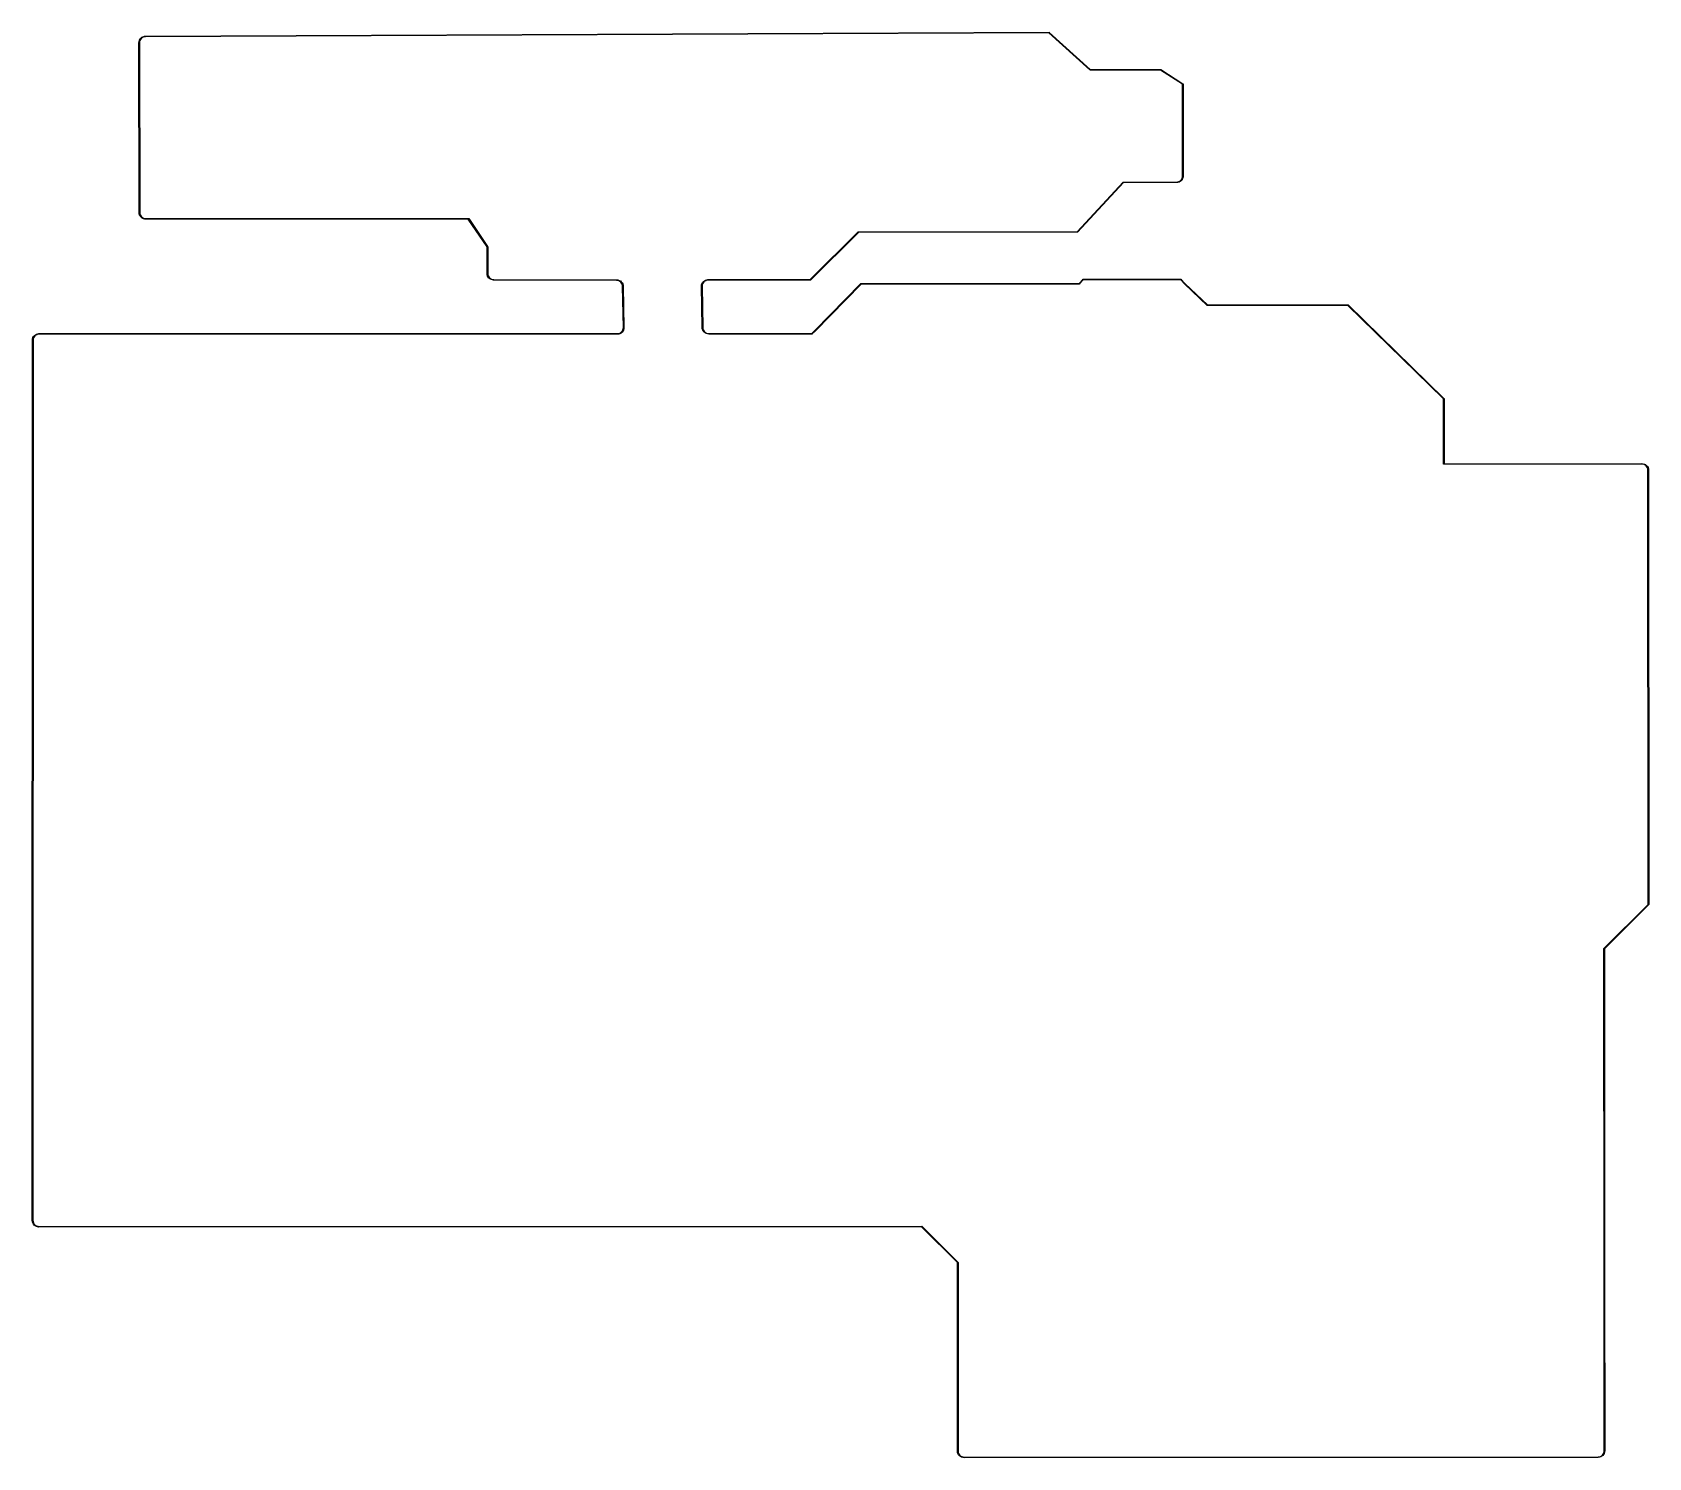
# Model space of a CAD drawing. Extents: x 1.01 to 6.25, y -5.55 to -0.92.
import ezdxf

# ---------------------------------------------------------------- set-up
doc = ezdxf.new("R2010")
doc.units = 0
doc.header["$MEASUREMENT"] = 0
doc.layers.add('BLACK', color=7, linetype='CONTINUOUS')

msp = doc.modelspace()

# ---------------------------------------------------------------- linework, layer by layer
at = {"layer": 'BLACK', "linetype": 'CONTINUOUS'}
for p, q in [((1.36171, -0.945135), (1.36424, -0.942039)), ((1.3657, -0.943358), (1.3633, -0.946305)), ((1.36424, -0.942039), (1.36425, -0.942028)), ((1.36425, -0.942028), (1.36431, -0.941966)), ((1.36431, -0.941966), (1.36437, -0.941903)), ((1.36437, -0.941903), (1.36745, -0.939356)), ((1.36863, -0.940934), (1.3657, -0.943358)), ((1.36745, -0.939356), (1.36746, -0.939347)), ((1.36745, -0.939356), (1.36745, -0.939356)), ((1.36745, -0.939356), (1.36745, -0.939356)), ((1.36746, -0.939347), (1.36754, -0.939298)), ((1.36754, -0.939298), (1.36761, -0.939248)), ((1.36761, -0.939248), (1.37113, -0.937348)), ((1.37198, -0.939126), (1.36863, -0.940934)), ((1.37113, -0.937348), (1.37114, -0.937342)), ((1.37113, -0.937348), (1.37113, -0.937348)), ((1.37113, -0.937348), (1.37113, -0.937348)), ((1.37114, -0.937342), (1.37122, -0.937308)), ((1.37122, -0.937308), (1.3713, -0.937274)), ((1.3713, -0.937274), (1.37512, -0.936092)), ((1.37561, -0.938001), (1.37198, -0.939126)), ((1.37512, -0.936092), (1.37513, -0.936088)), ((1.37512, -0.936092), (1.37512, -0.936092)), ((1.37513, -0.936088), (1.37522, -0.936071)), ((1.37522, -0.936071), (1.37531, -0.936053)), ((1.37531, -0.936053), (1.37928, -0.935636)), ((1.37944, -0.937599), (1.37561, -0.938001)), ((1.37928, -0.935636), (1.3793, -0.935634)), ((1.3793, -0.935634), (1.37934, -0.935635)), ((1.37934, -0.935635), (1.37938, -0.93563)), ((1.37938, -0.93563), (1.37952, -0.93563)), ((1.37948, -0.937599), (1.37944, -0.937599)), ((1.37952, -0.937598), (1.37948, -0.937599)), ((1.37948, -0.937599), (1.37948, -0.937599)), ((1.37952, -0.93563), (1.37953, -0.93563)), ((1.37953, -0.937598), (1.37952, -0.937598)), ((1.37953, -0.93563), (4.30977, -0.923032)), ((4.30947, -0.925002), (1.37953, -0.937598)), ((1.37953, -0.937598), (1.37953, -0.937598)), ((4.44259, -1.04517), (4.30947, -0.925002)), ((4.30977, -0.923032), (4.30979, -0.923028)), ((4.30979, -0.923028), (4.30986, -0.923031)), ((4.30986, -0.923031), (4.30989, -0.923031)), ((4.30989, -0.923031), (4.30991, -0.923034)), ((4.30991, -0.923034), (4.30999, -0.923037)), ((4.30999, -0.923037), (4.31001, -0.923043)), ((4.31001, -0.923043), (4.31003, -0.923045)), ((4.31003, -0.923045), (4.3101, -0.923066)), ((4.3101, -0.923066), (4.31017, -0.923084)), ((4.31017, -0.923084), (4.31019, -0.923094)), ((4.31019, -0.923094), (4.31022, -0.9231)), ((4.31022, -0.9231), (4.31028, -0.923135)), ((4.31028, -0.923135), (4.31035, -0.923166)), ((4.31035, -0.923166), (4.31037, -0.92318)), ((4.31037, -0.92318), (4.31039, -0.923191)), ((4.31039, -0.923191), (4.31045, -0.923238)), ((4.31045, -0.923238), (4.31047, -0.923253)), ((4.31047, -0.923253), (4.31048, -0.923268)), ((4.31048, -0.923268), (4.31054, -0.923313)), ((4.31054, -0.923313), (4.31056, -0.923333)), ((4.31056, -0.923333), (4.44369, -1.0435)), ((1.35807, -0.95704), (1.35808, -0.956991)), ((1.35886, -1.50792), (1.35807, -0.95704)), ((1.35808, -0.956991), (1.35847, -0.953014)), ((1.35808, -0.956991), (1.35808, -0.956991)), ((1.35847, -0.953), (1.35849, -0.952913)), ((1.35847, -0.953014), (1.35847, -0.953)), ((1.35849, -0.952913), (1.3585, -0.952826)), ((1.3585, -0.952826), (1.35966, -0.949001)), ((1.35966, -0.948988), (1.3597, -0.948905)), ((1.35966, -0.949001), (1.35966, -0.948988)), ((1.3597, -0.948905), (1.35973, -0.948823)), ((1.35973, -0.948823), (1.36161, -0.945295)), ((1.36042, -0.953302), (1.36004, -0.957134)), ((1.36004, -0.957134), (1.36083, -1.50787)), ((1.36151, -0.949662), (1.36042, -0.953302)), ((1.3633, -0.946305), (1.36151, -0.949662)), ((1.36161, -0.945283), (1.36166, -0.94521)), ((1.36161, -0.945295), (1.36161, -0.945283)), ((1.36166, -0.94521), (1.36171, -0.945135)), ((4.44261, -1.04519), (4.44259, -1.04517)), ((4.44266, -1.04523), (4.44261, -1.04519)), ((4.44268, -1.04525), (4.44266, -1.04523)), ((4.4427, -1.04526), (4.44268, -1.04525)), ((4.44276, -1.04531), (4.4427, -1.04526)), ((4.44278, -1.04532), (4.44276, -1.04531)), ((4.4428, -1.04534), (4.44278, -1.04532)), ((4.44287, -1.04537), (4.4428, -1.04534)), ((4.44293, -1.0454), (4.44287, -1.04537)), ((4.44295, -1.04541), (4.44293, -1.0454)), ((4.44298, -1.04542), (4.44295, -1.04541)), ((4.44305, -1.04544), (4.44298, -1.04542)), ((4.44311, -1.04546), (4.44305, -1.04544)), ((4.44314, -1.04546), (4.44311, -1.04546)), ((4.44316, -1.04547), (4.44314, -1.04546)), ((4.44324, -1.04547), (4.44316, -1.04547)), ((4.44326, -1.04547), (4.44324, -1.04547)), ((4.44328, -1.04547), (4.44326, -1.04547)), ((4.44336, -1.04548), (4.44328, -1.04547)), ((4.44338, -1.04547), (4.44336, -1.04548)), ((4.67137, -1.04547), (4.44338, -1.04547)), ((4.44369, -1.0435), (4.6716, -1.0435)), ((4.74272, -1.09109), (4.67137, -1.04547)), ((4.6716, -1.0435), (4.67163, -1.0435)), ((4.67163, -1.0435), (4.67169, -1.0435)), ((4.67169, -1.0435), (4.6717, -1.0435)), ((4.6717, -1.0435), (4.67174, -1.04351)), ((4.67174, -1.04351), (4.67183, -1.04351)), ((4.67183, -1.04351), (4.67184, -1.04352)), ((4.67184, -1.04352), (4.67185, -1.04352)), ((4.67185, -1.04352), (4.67193, -1.04354)), ((4.67193, -1.04354), (4.67201, -1.04357)), ((4.67201, -1.04357), (4.67202, -1.04357)), ((4.67202, -1.04357), (4.67203, -1.04357)), ((4.67203, -1.04357), (4.67211, -1.04362)), ((4.67211, -1.04362), (4.67214, -1.04363)), ((4.67214, -1.04363), (4.67215, -1.04364)), ((4.67215, -1.04364), (4.6722, -1.04367)), ((4.6722, -1.04367), (4.67223, -1.04369)), ((4.67223, -1.04369), (4.7442, -1.0897)), ((4.74272, -1.38932), (4.74272, -1.09109)), ((4.7442, -1.0897), (4.74425, -1.08973)), ((4.74425, -1.08973), (4.74432, -1.08978)), ((4.74432, -1.08978), (4.74439, -1.08984)), ((4.74439, -1.08984), (4.74439, -1.08985)), ((4.74439, -1.08985), (4.7444, -1.08985)), ((4.7444, -1.08985), (4.74446, -1.08992)), ((4.74446, -1.08992), (4.74451, -1.08999)), ((4.74451, -1.08999), (4.74452, -1.08999)), ((4.74452, -1.08999), (4.74452, -1.09)), ((4.74452, -1.09), (4.74456, -1.09008)), ((4.74456, -1.09008), (4.74461, -1.09015)), ((4.74461, -1.09015), (4.74461, -1.09016)), ((4.74461, -1.09016), (4.74461, -1.09017)), ((4.74461, -1.09017), (4.74464, -1.09025)), ((4.74464, -1.09025), (4.74467, -1.09034)), ((4.74467, -1.09034), (4.74467, -1.09035)), ((4.74467, -1.09035), (4.74467, -1.09036)), ((4.74467, -1.09036), (4.74468, -1.09044)), ((4.74468, -1.09044), (4.74469, -1.09053)), ((4.74469, -1.09053), (4.74469, -1.09059)), ((4.74469, -1.09059), (4.74469, -1.38942)), ((4.40114, -1.56988), (4.55005, -1.4092)), ((4.55122, -1.41083), (4.40232, -1.57151)), ((4.55005, -1.4092), (4.55009, -1.40914)), ((4.55009, -1.40914), (4.55015, -1.40909)), ((4.55015, -1.40909), (4.55021, -1.40904)), ((4.55021, -1.40904), (4.55022, -1.40903)), ((4.55022, -1.40903), (4.55024, -1.40902)), ((4.55024, -1.40902), (4.55031, -1.40898)), ((4.55031, -1.40898), (4.55037, -1.40894)), ((4.55037, -1.40894), (4.55039, -1.40894)), ((4.55039, -1.40894), (4.55041, -1.40893)), ((4.55041, -1.40893), (4.55048, -1.40891)), ((4.55048, -1.40891), (4.55056, -1.40888)), ((4.55056, -1.40888), (4.55058, -1.40888)), ((4.55058, -1.40888), (4.55059, -1.40887)), ((4.55059, -1.40887), (4.55067, -1.40886)), ((4.55067, -1.40886), (4.55075, -1.40885)), ((4.55075, -1.40885), (4.55082, -1.40886)), ((4.55082, -1.40886), (4.72322, -1.40886)), ((4.72328, -1.41083), (4.55122, -1.41083)), ((4.72322, -1.40886), (4.72332, -1.40886)), ((4.72337, -1.41083), (4.72328, -1.41083)), ((4.72328, -1.41083), (4.72328, -1.41083)), ((4.72332, -1.40886), (4.72715, -1.40846)), ((4.72342, -1.41082), (4.72337, -1.41083)), ((4.72346, -1.41082), (4.72342, -1.41082)), ((4.72347, -1.41082), (4.72346, -1.41082)), ((4.72745, -1.4104), (4.72347, -1.41082)), ((4.72715, -1.40846), (4.73078, -1.40733)), ((4.72753, -1.41039), (4.72745, -1.4104)), ((4.72762, -1.41037), (4.72753, -1.41039)), ((4.72764, -1.41036), (4.72762, -1.41037)), ((4.73145, -1.40918), (4.72764, -1.41036)), ((4.73078, -1.40733), (4.73412, -1.40552)), ((4.73154, -1.40915), (4.73145, -1.40918)), ((4.73162, -1.40912), (4.73154, -1.40915)), ((4.73163, -1.40911), (4.73162, -1.40912)), ((4.73514, -1.40721), (4.73163, -1.40911)), ((4.73412, -1.40552), (4.73705, -1.4031)), ((4.73522, -1.40716), (4.73514, -1.40721)), ((4.73529, -1.40711), (4.73522, -1.40716)), ((4.7353, -1.4071), (4.73529, -1.40711)), ((4.73838, -1.40455), (4.7353, -1.4071)), ((4.73705, -1.4031), (4.73946, -1.40015)), ((4.73845, -1.40449), (4.73838, -1.40455)), ((4.73851, -1.40443), (4.73845, -1.40449)), ((4.73852, -1.40442), (4.73851, -1.40443)), ((4.74104, -1.40132), (4.73852, -1.40442)), ((4.73946, -1.40015), (4.74124, -1.39679)), ((4.74109, -1.40125), (4.74104, -1.40132)), ((4.74114, -1.40117), (4.74109, -1.40125)), ((4.74115, -1.40116), (4.74114, -1.40117)), ((4.74303, -1.39763), (4.74115, -1.40116)), ((4.74124, -1.39679), (4.74234, -1.39315)), ((4.74234, -1.39315), (4.74272, -1.38932)), ((4.74306, -1.39755), (4.74303, -1.39763)), ((4.74309, -1.39747), (4.74306, -1.39755)), ((4.7431, -1.39746), (4.74309, -1.39747)), ((4.74425, -1.39363), (4.7431, -1.39746)), ((4.74427, -1.39354), (4.74425, -1.39363)), ((4.74429, -1.39346), (4.74427, -1.39354)), ((4.74468, -1.38947), (4.74429, -1.39344)), ((4.74429, -1.39344), (4.74429, -1.39346)), ((4.74469, -1.38942), (4.74468, -1.38947)), ((4.74468, -1.38947), (4.74468, -1.38947)), ((1.35886, -1.50802), (1.35886, -1.50792)), ((1.35886, -1.50792), (1.35886, -1.50792)), ((1.35886, -1.50806), (1.35886, -1.50802)), ((1.35886, -1.50811), (1.35886, -1.50806)), ((1.35886, -1.50812), (1.35886, -1.50811)), ((1.35928, -1.51209), (1.35886, -1.50812)), ((1.3593, -1.51218), (1.35928, -1.51209)), ((1.35932, -1.51227), (1.3593, -1.51218)), ((1.35932, -1.51228), (1.35932, -1.51227)), ((1.3605, -1.5161), (1.35932, -1.51228)), ((1.36054, -1.51618), (1.3605, -1.5161)), ((1.36057, -1.51626), (1.36054, -1.51618)), ((1.36058, -1.51628), (1.36057, -1.51626)), ((1.36248, -1.51979), (1.36058, -1.51628)), ((1.36083, -1.50787), (1.36083, -1.50787)), ((1.36083, -1.50787), (1.36083, -1.50796)), ((1.36083, -1.50796), (1.36123, -1.51179)), ((1.36123, -1.51179), (1.36235, -1.51542)), ((1.36235, -1.51542), (1.36416, -1.51877)), ((1.36253, -1.51986), (1.36248, -1.51979)), ((1.36258, -1.51994), (1.36253, -1.51986)), ((1.36258, -1.51995), (1.36258, -1.51994)), ((1.36513, -1.52303), (1.36258, -1.51995)), ((1.36416, -1.51877), (1.36659, -1.5217)), ((1.36519, -1.52309), (1.36513, -1.52303)), ((1.36526, -1.52315), (1.36519, -1.52309)), ((1.36527, -1.52316), (1.36526, -1.52315)), ((1.36836, -1.52569), (1.36527, -1.52316)), ((1.36659, -1.5217), (1.36953, -1.5241)), ((1.36844, -1.52574), (1.36836, -1.52569)), ((1.36851, -1.52579), (1.36844, -1.52574)), ((1.36852, -1.5258), (1.36851, -1.52579)), ((1.37205, -1.52767), (1.36852, -1.5258)), ((1.36953, -1.5241), (1.37289, -1.52589)), ((1.37213, -1.5277), (1.37205, -1.52767)), ((1.37222, -1.52774), (1.37213, -1.5277)), ((1.37223, -1.52774), (1.37222, -1.52774)), ((1.37605, -1.5289), (1.37223, -1.52774)), ((1.37289, -1.52589), (1.37653, -1.52699)), ((1.37614, -1.52892), (1.37605, -1.5289)), ((1.37623, -1.52893), (1.37614, -1.52892)), ((1.37624, -1.52894), (1.37623, -1.52893)), ((1.38022, -1.52933), (1.37624, -1.52894)), ((1.37653, -1.52699), (1.38036, -1.52736)), ((1.38027, -1.52933), (1.38022, -1.52933)), ((1.38022, -1.52933), (1.38022, -1.52933)), ((2.42625, -1.52894), (1.38027, -1.52933)), ((1.38036, -1.52736), (2.42672, -1.52697)), ((2.4872, -1.6192), (2.42625, -1.52894)), ((2.42672, -1.52697), (2.42677, -1.52696)), ((2.42677, -1.52696), (2.42682, -1.52697)), ((2.42682, -1.52697), (2.42682, -1.52697)), ((2.42682, -1.52697), (2.42686, -1.52697)), ((2.42686, -1.52697), (2.42696, -1.52698)), ((2.42696, -1.52698), (2.42696, -1.52698)), ((2.42696, -1.52698), (2.42696, -1.52698)), ((2.42696, -1.52698), (2.42705, -1.52701)), ((2.42705, -1.52701), (2.42715, -1.52704)), ((2.42715, -1.52704), (2.42715, -1.52704)), ((2.42715, -1.52704), (2.42715, -1.52704)), ((2.42715, -1.52704), (2.42723, -1.52708)), ((2.42723, -1.52708), (2.42732, -1.52713)), ((2.42732, -1.52713), (2.42732, -1.52713)), ((2.42732, -1.52713), (2.42732, -1.52713)), ((2.42732, -1.52713), (2.4274, -1.52719)), ((2.4274, -1.52719), (2.42747, -1.52725)), ((2.42747, -1.52725), (2.42747, -1.52725)), ((2.42747, -1.52725), (2.42747, -1.52725)), ((2.42747, -1.52725), (2.42753, -1.52733)), ((2.42753, -1.52733), (2.42756, -1.52736)), ((2.42756, -1.52736), (2.42756, -1.52736)), ((2.42756, -1.52736), (2.42759, -1.5274)), ((2.42759, -1.5274), (2.42762, -1.52744)), ((2.42762, -1.52744), (2.48898, -1.61831)), ((3.53503, -1.72539), (3.691, -1.5706)), ((3.69214, -1.57224), (3.53616, -1.72704)), ((3.691, -1.5706), (3.69103, -1.57056)), ((3.69103, -1.57056), (3.69107, -1.57053)), ((3.69107, -1.57053), (3.69111, -1.5705)), ((3.69107, -1.57053), (3.69107, -1.57053)), ((3.69111, -1.5705), (3.69118, -1.57044)), ((3.69118, -1.57044), (3.69118, -1.57044)), ((3.69118, -1.57044), (3.69119, -1.57044)), ((3.69119, -1.57044), (3.69127, -1.57039)), ((3.69127, -1.57039), (3.69135, -1.57035)), ((3.69135, -1.57035), (3.69136, -1.57035)), ((3.69136, -1.57034), (3.69146, -1.57032)), ((3.69136, -1.57035), (3.69136, -1.57034)), ((3.69146, -1.57032), (3.69154, -1.57029)), ((3.69154, -1.57029), (3.69164, -1.57028)), ((3.69154, -1.57029), (3.69154, -1.57029)), ((3.69154, -1.57029), (3.69154, -1.57029)), ((3.69164, -1.57028), (3.69168, -1.57028)), ((3.69168, -1.57028), (3.69169, -1.57028)), ((3.69169, -1.57028), (3.69174, -1.57027)), ((3.69174, -1.57027), (3.69178, -1.57028)), ((3.69178, -1.57028), (4.40114, -1.56988)), ((4.40155, -1.57185), (3.69214, -1.57224)), ((4.40161, -1.57185), (4.40155, -1.57185)), ((4.40169, -1.57184), (4.40161, -1.57185)), ((4.40177, -1.57184), (4.40169, -1.57184)), ((4.40179, -1.57183), (4.40177, -1.57184)), ((4.4018, -1.57183), (4.40179, -1.57183)), ((4.40188, -1.5718), (4.4018, -1.57183)), ((4.40195, -1.57178), (4.40188, -1.5718)), ((4.40197, -1.57177), (4.40195, -1.57178)), ((4.40199, -1.57176), (4.40197, -1.57177)), ((4.40206, -1.57173), (4.40199, -1.57176)), ((4.40212, -1.57169), (4.40206, -1.57173)), ((4.40214, -1.57168), (4.40212, -1.57169)), ((4.40216, -1.57167), (4.40214, -1.57168)), ((4.40221, -1.57162), (4.40216, -1.57167)), ((4.40227, -1.57157), (4.40221, -1.57162)), ((4.40232, -1.57151), (4.40227, -1.57157)), ((2.4872, -1.70556), (2.4872, -1.6192)), ((2.48898, -1.61831), (2.48901, -1.61835)), ((2.48901, -1.61835), (2.48906, -1.61844)), ((2.48906, -1.61844), (2.4891, -1.61851)), ((2.4891, -1.61851), (2.4891, -1.61852)), ((2.4891, -1.61852), (2.4891, -1.61852)), ((2.4891, -1.61852), (2.48913, -1.61861)), ((2.48913, -1.61861), (2.48916, -1.6187)), ((2.48916, -1.6187), (2.48916, -1.6187)), ((2.48916, -1.6187), (2.48916, -1.6187)), ((2.48916, -1.6187), (2.48917, -1.6188)), ((2.48917, -1.6188), (2.48918, -1.61889)), ((2.48918, -1.61889), (2.48917, -1.61894)), ((2.48917, -1.61894), (2.48917, -1.70551)), ((2.48721, -1.70566), (2.4872, -1.70556)), ((2.4872, -1.70556), (2.4872, -1.70556)), ((2.48721, -1.7057), (2.48721, -1.70566)), ((2.48721, -1.70574), (2.48721, -1.7057)), ((2.48721, -1.70576), (2.48721, -1.70574)), ((2.48763, -1.70973), (2.48721, -1.70576)), ((2.48765, -1.70982), (2.48763, -1.70973)), ((2.48766, -1.70991), (2.48765, -1.70982)), ((2.48767, -1.70992), (2.48766, -1.70991)), ((2.48885, -1.71374), (2.48767, -1.70992)), ((2.48888, -1.71382), (2.48885, -1.71374)), ((2.48892, -1.7139), (2.48888, -1.71382)), ((2.48892, -1.71391), (2.48892, -1.7139)), ((2.49082, -1.71743), (2.48892, -1.71391)), ((2.48917, -1.70551), (2.48917, -1.7056)), ((2.48917, -1.7056), (2.48958, -1.70943)), ((2.48958, -1.70943), (2.4907, -1.71306)), ((2.4907, -1.71306), (2.49251, -1.71641)), ((2.49087, -1.7175), (2.49082, -1.71743)), ((2.49092, -1.71758), (2.49087, -1.7175)), ((2.49093, -1.71759), (2.49092, -1.71758)), ((2.49348, -1.72067), (2.49093, -1.71759)), ((2.49251, -1.71641), (2.49493, -1.71934)), ((2.49354, -1.72073), (2.49348, -1.72067)), ((2.4936, -1.72079), (2.49354, -1.72073)), ((2.49361, -1.7208), (2.4936, -1.72079)), ((2.49671, -1.72333), (2.49361, -1.7208)), ((2.49493, -1.71934), (2.49788, -1.72174)), ((2.49678, -1.72338), (2.49671, -1.72333)), ((2.49686, -1.72343), (2.49678, -1.72338)), ((2.49687, -1.72343), (2.49686, -1.72343)), ((2.5004, -1.72531), (2.49687, -1.72343)), ((2.49788, -1.72174), (2.50124, -1.72353)), ((2.50048, -1.72534), (2.5004, -1.72531)), ((2.50056, -1.72538), (2.50048, -1.72534)), ((2.50058, -1.72538), (2.50056, -1.72538)), ((2.5044, -1.72654), (2.50058, -1.72538)), ((2.50124, -1.72353), (2.50488, -1.72462)), ((2.50449, -1.72655), (2.5044, -1.72654)), ((2.50458, -1.72657), (2.50449, -1.72655)), ((2.50459, -1.72657), (2.50458, -1.72657)), ((2.50857, -1.72696), (2.50459, -1.72657)), ((2.50488, -1.72462), (2.50871, -1.725)), ((2.50861, -1.72697), (2.50857, -1.72696)), ((2.50857, -1.72696), (2.50857, -1.72696)), ((2.90743, -1.72815), (2.50861, -1.72697)), ((2.50871, -1.725), (2.90753, -1.72618)), ((2.91126, -1.72853), (2.90743, -1.72815)), ((2.90753, -1.72618), (2.90758, -1.72619)), ((2.90758, -1.72619), (2.90758, -1.72619)), ((2.90758, -1.72619), (2.91155, -1.72658)), ((2.9149, -1.72962), (2.91126, -1.72853)), ((2.91155, -1.72658), (2.91155, -1.72658)), ((2.91155, -1.72658), (2.91157, -1.72658)), ((2.91157, -1.72658), (2.91165, -1.7266)), ((2.91165, -1.7266), (2.91174, -1.72661)), ((2.91174, -1.72661), (2.91557, -1.72777)), ((2.91826, -1.73141), (2.9149, -1.72962)), ((2.91557, -1.72777), (2.91558, -1.72777)), ((2.91558, -1.72777), (2.91566, -1.72781)), ((2.91566, -1.72781), (2.91574, -1.72784)), ((2.91574, -1.72784), (2.91927, -1.72972)), ((2.91927, -1.72972), (2.91928, -1.72972)), ((2.91928, -1.72972), (2.91936, -1.72977)), ((2.91936, -1.72977), (2.91943, -1.72982)), ((2.91943, -1.72982), (2.92253, -1.73235)), ((3.18878, -1.73167), (3.19186, -1.72912)), ((3.19186, -1.72912), (3.19187, -1.72911)), ((3.19186, -1.72912), (3.19186, -1.72912)), ((3.19186, -1.72912), (3.19186, -1.72912)), ((3.19187, -1.72911), (3.19195, -1.72906)), ((3.19195, -1.72906), (3.19202, -1.72901)), ((3.19202, -1.72901), (3.19554, -1.72711)), ((3.19639, -1.72889), (3.19304, -1.7307)), ((3.19554, -1.72711), (3.19554, -1.72711)), ((3.19554, -1.72711), (3.19554, -1.72711)), ((3.19554, -1.72711), (3.19555, -1.72711)), ((3.19555, -1.72711), (3.19563, -1.72707)), ((3.19563, -1.72707), (3.19571, -1.72704)), ((3.19571, -1.72704), (3.19953, -1.72586)), ((3.20002, -1.72776), (3.19639, -1.72889)), ((3.19953, -1.72586), (3.19954, -1.72585)), ((3.19953, -1.72586), (3.19953, -1.72586)), ((3.19954, -1.72585), (3.19963, -1.72583)), ((3.19963, -1.72583), (3.19972, -1.72582)), ((3.19972, -1.72582), (3.20369, -1.7254)), ((3.20385, -1.72736), (3.20002, -1.72776)), ((3.20369, -1.7254), (3.2037, -1.7254)), ((3.2037, -1.7254), (3.20375, -1.7254)), ((3.20375, -1.7254), (3.20379, -1.72539)), ((3.20379, -1.72539), (3.20389, -1.72539)), ((3.20394, -1.72736), (3.20385, -1.72736)), ((3.20389, -1.72539), (3.20389, -1.72539)), ((3.20389, -1.72539), (3.53503, -1.72539)), ((3.53538, -1.72736), (3.20394, -1.72736)), ((3.53543, -1.72737), (3.53538, -1.72736)), ((3.53548, -1.72736), (3.53543, -1.72737)), ((3.53552, -1.72736), (3.53548, -1.72736)), ((3.53548, -1.72736), (3.53548, -1.72736)), ((3.53562, -1.72735), (3.53552, -1.72736)), ((3.53563, -1.72735), (3.53562, -1.72735)), ((3.53562, -1.72735), (3.53562, -1.72735)), ((3.53572, -1.72732), (3.53563, -1.72735)), ((3.53581, -1.72729), (3.53572, -1.72732)), ((3.5359, -1.72724), (3.53581, -1.72729)), ((3.53581, -1.72729), (3.53581, -1.72729)), ((3.53581, -1.72729), (3.53581, -1.72729)), ((3.53598, -1.7272), (3.5359, -1.72724)), ((3.53607, -1.72713), (3.53598, -1.7272)), ((3.53598, -1.7272), (3.53598, -1.7272)), ((3.53598, -1.7272), (3.53598, -1.7272)), ((3.53609, -1.72711), (3.53607, -1.72713)), ((3.53613, -1.72708), (3.53609, -1.72711)), ((3.53609, -1.72711), (3.53609, -1.72711)), ((3.53616, -1.72704), (3.53613, -1.72708)), ((4.40704, -1.73799), (4.41894, -1.72456)), ((4.42013, -1.72618), (4.40823, -1.73961)), ((4.41894, -1.72456), (4.41899, -1.7245)), ((4.41899, -1.7245), (4.41904, -1.72445)), ((4.41904, -1.72445), (4.41909, -1.72441)), ((4.41909, -1.72441), (4.41911, -1.72439)), ((4.41911, -1.72439), (4.41914, -1.72437)), ((4.41914, -1.72437), (4.41919, -1.72434)), ((4.41919, -1.72434), (4.41925, -1.72431)), ((4.41925, -1.72431), (4.41928, -1.7243)), ((4.41928, -1.7243), (4.41931, -1.72428)), ((4.41931, -1.72428), (4.41937, -1.72426)), ((4.41937, -1.72426), (4.41943, -1.72424)), ((4.41943, -1.72424), (4.41946, -1.72424)), ((4.41946, -1.72424), (4.41949, -1.72423)), ((4.41949, -1.72423), (4.41956, -1.72422)), ((4.41956, -1.72422), (4.41963, -1.72421)), ((4.41963, -1.72421), (4.4197, -1.72421)), ((4.4197, -1.72421), (4.73737, -1.72421)), ((4.73698, -1.72618), (4.42013, -1.72618)), ((4.74887, -1.73885), (4.73698, -1.72618)), ((4.73737, -1.72421), (4.73743, -1.72421)), ((4.73743, -1.72421), (4.73751, -1.72422)), ((4.73751, -1.72422), (4.73759, -1.72423)), ((4.73759, -1.72423), (4.73761, -1.72423)), ((4.73761, -1.72423), (4.73762, -1.72423)), ((4.73762, -1.72423), (4.7377, -1.72426)), ((4.7377, -1.72426), (4.73778, -1.72428)), ((4.73778, -1.72428), (4.73779, -1.72429)), ((4.73779, -1.72429), (4.73781, -1.7243)), ((4.73781, -1.7243), (4.73788, -1.72434)), ((4.73788, -1.72434), (4.73795, -1.72437)), ((4.73795, -1.72437), (4.73796, -1.72438)), ((4.73796, -1.72438), (4.73798, -1.72439)), ((4.73798, -1.72439), (4.73804, -1.72444)), ((4.73804, -1.72444), (4.7381, -1.7245)), ((4.7381, -1.7245), (4.73814, -1.72455)), ((4.73814, -1.72455), (4.75031, -1.7375)), ((2.92121, -1.73381), (2.91826, -1.73141)), ((2.92363, -1.73674), (2.92121, -1.73381)), ((2.92253, -1.73235), (2.92254, -1.73236)), ((2.92254, -1.73236), (2.9226, -1.73242)), ((2.9226, -1.73242), (2.92266, -1.73248)), ((2.92266, -1.73248), (2.92521, -1.73556)), ((2.92544, -1.74009), (2.92363, -1.73674)), ((2.92521, -1.73556), (2.92521, -1.73556)), ((2.92521, -1.73556), (2.92521, -1.73556)), ((2.92521, -1.73556), (2.92522, -1.73557)), ((2.92522, -1.73557), (2.92527, -1.73565)), ((2.92527, -1.73565), (2.92532, -1.73572)), ((2.92532, -1.73572), (2.92722, -1.73924)), ((2.92657, -1.74372), (2.92544, -1.74009)), ((2.92697, -1.74755), (2.92657, -1.74372)), ((2.92697, -1.7476), (2.92697, -1.74755)), ((2.92697, -1.74761), (2.92697, -1.7476)), ((2.92933, -1.88106), (2.92697, -1.74761)), ((2.92722, -1.73924), (2.92722, -1.73924)), ((2.92722, -1.73924), (2.92722, -1.73924)), ((2.92722, -1.73924), (2.92723, -1.73925)), ((2.92723, -1.73925), (2.92726, -1.73933)), ((2.92726, -1.73933), (2.92729, -1.73941)), ((2.92729, -1.73941), (2.92847, -1.74323)), ((2.92847, -1.74323), (2.92848, -1.74324)), ((2.92848, -1.74324), (2.9285, -1.74333)), ((2.9285, -1.74333), (2.92851, -1.74342)), ((2.92851, -1.74342), (2.92893, -1.74739)), ((2.92893, -1.74739), (2.92893, -1.74741)), ((2.92893, -1.74741), (2.92893, -1.74745)), ((2.92893, -1.74745), (2.92894, -1.74749)), ((2.92894, -1.74749), (2.92894, -1.74763)), ((2.92894, -1.74763), (2.9313, -1.88113)), ((3.18248, -1.74682), (3.18249, -1.74667)), ((3.18484, -1.88072), (3.18248, -1.74682)), ((3.18249, -1.74667), (3.18287, -1.74278)), ((3.18249, -1.74667), (3.18249, -1.74667)), ((3.18287, -1.74278), (3.18288, -1.74276)), ((3.18288, -1.74276), (3.18289, -1.74268)), ((3.18289, -1.74268), (3.18291, -1.74259)), ((3.18291, -1.74259), (3.18407, -1.73876)), ((3.18407, -1.73875), (3.18411, -1.73867)), ((3.18407, -1.73876), (3.18407, -1.73875)), ((3.18411, -1.73867), (3.18414, -1.73859)), ((3.18414, -1.73859), (3.18602, -1.73506)), ((3.18482, -1.74307), (3.18445, -1.74689)), ((3.18445, -1.74689), (3.18681, -1.88074)), ((3.18592, -1.73943), (3.18482, -1.74307)), ((3.18771, -1.73607), (3.18592, -1.73943)), ((3.18602, -1.73505), (3.18607, -1.73497)), ((3.18602, -1.73506), (3.18602, -1.73505)), ((3.18607, -1.73497), (3.18612, -1.7349)), ((3.18612, -1.7349), (3.18865, -1.7318)), ((3.19011, -1.73312), (3.18771, -1.73607)), ((3.18865, -1.7318), (3.18866, -1.73179)), ((3.18866, -1.73179), (3.18872, -1.73173)), ((3.18872, -1.73173), (3.18878, -1.73167)), ((3.19304, -1.7307), (3.19011, -1.73312)), ((3.55009, -1.89103), (3.69927, -1.73832)), ((3.70041, -1.73996), (3.55151, -1.8924)), ((3.69927, -1.73832), (3.6993, -1.73828)), ((3.6993, -1.73828), (3.69937, -1.73822)), ((3.69937, -1.73822), (3.69944, -1.73816)), ((3.69944, -1.73816), (3.69945, -1.73816)), ((3.69945, -1.73815), (3.69953, -1.73811)), ((3.69945, -1.73816), (3.69945, -1.73815)), ((3.69953, -1.73811), (3.69961, -1.73807)), ((3.69961, -1.73807), (3.69962, -1.73807)), ((3.69962, -1.73806), (3.69971, -1.73804)), ((3.69962, -1.73807), (3.69962, -1.73806)), ((3.69971, -1.73804), (3.6998, -1.73801)), ((3.6998, -1.73801), (3.6998, -1.73801)), ((3.6998, -1.73801), (3.69981, -1.73801)), ((3.69981, -1.73801), (3.6999, -1.738)), ((3.6999, -1.738), (3.69999, -1.73799)), ((3.69999, -1.73799), (3.70004, -1.73799)), ((3.70004, -1.73799), (4.40704, -1.73799)), ((4.40746, -1.73996), (3.70041, -1.73996)), ((4.40754, -1.73996), (4.40746, -1.73996)), ((4.40761, -1.73995), (4.40754, -1.73996)), ((4.40767, -1.73995), (4.40761, -1.73995)), ((4.4077, -1.73994), (4.40767, -1.73995)), ((4.40773, -1.73993), (4.4077, -1.73994)), ((4.40779, -1.73991), (4.40773, -1.73993)), ((4.40786, -1.73989), (4.40779, -1.73991)), ((4.40789, -1.73988), (4.40786, -1.73989)), ((4.40791, -1.73987), (4.40789, -1.73988)), ((4.40797, -1.73983), (4.40791, -1.73987)), ((4.40803, -1.7398), (4.40797, -1.73983)), ((4.40805, -1.73978), (4.40803, -1.7398)), ((4.40808, -1.73976), (4.40805, -1.73978)), ((4.40813, -1.73972), (4.40808, -1.73976)), ((4.40818, -1.73968), (4.40813, -1.73972)), ((4.40823, -1.73961), (4.40818, -1.73968)), ((4.74889, -1.73886), (4.74887, -1.73885)), ((4.74891, -1.73888), (4.74889, -1.73886)), ((4.74892, -1.7389), (4.74891, -1.73888)), ((4.74894, -1.73891), (4.74892, -1.7389)), ((4.82211, -1.80933), (4.74894, -1.73891)), ((4.75031, -1.7375), (4.82323, -1.80768)), ((4.82214, -1.80936), (4.82211, -1.80933)), ((4.82218, -1.8094), (4.82214, -1.80936)), ((4.82219, -1.8094), (4.82218, -1.8094)), ((4.82222, -1.80943), (4.82219, -1.8094)), ((4.82229, -1.80948), (4.82222, -1.80943)), ((4.82229, -1.80949), (4.82229, -1.80948)), ((4.8223, -1.80949), (4.82229, -1.80949)), ((4.82238, -1.80953), (4.8223, -1.80949)), ((4.82246, -1.80958), (4.82238, -1.80953)), ((4.82247, -1.80958), (4.82246, -1.80958)), ((4.82256, -1.80961), (4.82247, -1.80958)), ((4.82247, -1.80958), (4.82247, -1.80958)), ((4.82264, -1.80963), (4.82256, -1.80961)), ((4.82265, -1.80963), (4.82264, -1.80963)), ((4.82266, -1.80963), (4.82265, -1.80963)), ((4.82275, -1.80964), (4.82266, -1.80963)), ((4.82279, -1.80965), (4.82275, -1.80964)), ((4.8228, -1.80965), (4.82279, -1.80965)), ((4.82285, -1.80965), (4.8228, -1.80965)), ((4.82289, -1.80965), (4.82285, -1.80965)), ((5.27873, -1.80925), (4.82289, -1.80965)), ((4.82323, -1.80768), (5.27908, -1.80728)), ((5.58878, -2.11183), (5.27873, -1.80925)), ((5.27908, -1.80728), (5.27912, -1.80728)), ((5.27912, -1.80728), (5.27918, -1.80728)), ((5.27918, -1.80728), (5.27918, -1.80728)), ((5.27918, -1.80728), (5.27922, -1.80729)), ((5.27922, -1.80729), (5.27931, -1.8073)), ((5.27931, -1.8073), (5.27932, -1.8073)), ((5.27932, -1.8073), (5.27933, -1.8073)), ((5.27933, -1.8073), (5.27941, -1.80732)), ((5.27941, -1.80732), (5.2795, -1.80735)), ((5.2795, -1.80735), (5.27951, -1.80735)), ((5.27951, -1.80735), (5.27951, -1.80735)), ((5.27951, -1.80735), (5.27959, -1.8074)), ((5.27959, -1.8074), (5.27967, -1.80744)), ((5.27967, -1.80744), (5.27968, -1.80744)), ((5.27968, -1.80744), (5.27968, -1.80744)), ((5.27968, -1.80744), (5.27975, -1.8075)), ((5.27975, -1.8075), (5.27979, -1.80753)), ((5.27979, -1.80753), (5.27979, -1.80753)), ((5.27979, -1.80753), (5.27983, -1.80757)), ((5.27983, -1.80757), (5.27986, -1.8076)), ((5.27986, -1.8076), (5.59042, -2.11068)), ((2.92786, -1.88853), (2.92895, -1.88489)), ((2.92895, -1.88489), (2.92933, -1.88106)), ((2.93087, -1.88536), (2.92971, -1.88919)), ((2.93088, -1.88528), (2.93087, -1.88536)), ((2.9309, -1.88519), (2.93088, -1.88528)), ((2.93129, -1.88129), (2.9309, -1.88517)), ((2.9309, -1.88517), (2.9309, -1.88519)), ((2.9313, -1.88113), (2.93129, -1.88128)), ((2.93129, -1.88128), (2.93129, -1.88129)), ((3.18484, -1.88086), (3.18484, -1.88072)), ((3.18485, -1.8809), (3.18484, -1.88086)), ((3.18485, -1.88094), (3.18485, -1.8809)), ((3.18485, -1.88095), (3.18485, -1.88094)), ((3.18527, -1.88493), (3.18485, -1.88095)), ((3.18528, -1.88502), (3.18527, -1.88493)), ((3.1853, -1.8851), (3.18528, -1.88502)), ((3.1853, -1.88512), (3.1853, -1.8851)), ((3.18649, -1.88893), (3.1853, -1.88512)), ((3.18681, -1.88074), (3.18681, -1.88075)), ((3.18681, -1.88075), (3.18681, -1.8808)), ((3.18681, -1.8808), (3.18721, -1.88463)), ((3.18721, -1.88463), (3.18834, -1.88826)), ((1.0124, -4.778), (1.0128, -1.92603)), ((1.0128, -1.92195), (1.01319, -1.91797)), ((1.0128, -1.922), (1.0128, -1.92195)), ((1.0128, -1.92195), (1.0128, -1.92195)), ((1.0128, -1.92603), (1.0128, -1.922)), ((1.0128, -1.92603), (1.0128, -1.92603)), ((1.01319, -1.91796), (1.01321, -1.91787)), ((1.01319, -1.91797), (1.01319, -1.91796)), ((1.01321, -1.91787), (1.01323, -1.91779)), ((1.01323, -1.91779), (1.01438, -1.91396)), ((1.01476, -1.92594), (1.01437, -4.77795)), ((1.01438, -1.91396), (1.01439, -1.91395)), ((1.01439, -1.91395), (1.01442, -1.91387)), ((1.01442, -1.91387), (1.01446, -1.91378)), ((1.01446, -1.91378), (1.01633, -1.91026)), ((1.01514, -1.91826), (1.01476, -1.9221)), ((1.01476, -1.9221), (1.01476, -1.92594)), ((1.01624, -1.91462), (1.01514, -1.91826)), ((1.01802, -1.91127), (1.01624, -1.91462)), ((1.01633, -1.91026), (1.01634, -1.91024)), ((1.01634, -1.91024), (1.01639, -1.91017)), ((1.01639, -1.91017), (1.01644, -1.9101)), ((1.01644, -1.9101), (1.01896, -1.907)), ((1.02043, -1.90832), (1.01802, -1.91127)), ((1.01896, -1.907), (1.01897, -1.90699)), ((1.01897, -1.90699), (1.01903, -1.90693)), ((1.01903, -1.90693), (1.0191, -1.90686)), ((1.0191, -1.90686), (1.02218, -1.90432)), ((1.02336, -1.90589), (1.02043, -1.90832)), ((1.02218, -1.90432), (1.02219, -1.90431)), ((1.02218, -1.90432), (1.02218, -1.90432)), ((1.02218, -1.90432), (1.02218, -1.90432)), ((1.02219, -1.90431), (1.02226, -1.90426)), ((1.02226, -1.90426), (1.02234, -1.90421)), ((1.02234, -1.90421), (1.02585, -1.90231)), ((1.0267, -1.90409), (1.02336, -1.90589)), ((1.02585, -1.90231), (1.02586, -1.9023)), ((1.02585, -1.90231), (1.02585, -1.90231)), ((1.02585, -1.90231), (1.02585, -1.90231)), ((1.02586, -1.9023), (1.02595, -1.90227)), ((1.02595, -1.90227), (1.02603, -1.90223)), ((1.02603, -1.90223), (1.02984, -1.90105)), ((1.03033, -1.90296), (1.0267, -1.90409)), ((1.02984, -1.90105), (1.02984, -1.90105)), ((1.02984, -1.90105), (1.02986, -1.90105)), ((1.02986, -1.90105), (1.02995, -1.90103)), ((1.02995, -1.90103), (1.03003, -1.90101)), ((1.03003, -1.90101), (1.03401, -1.9006)), ((1.03416, -1.90256), (1.03033, -1.90296)), ((1.03401, -1.9006), (1.03402, -1.9006)), ((1.03402, -1.9006), (1.03406, -1.9006)), ((1.03406, -1.9006), (1.03411, -1.90059)), ((1.03411, -1.90059), (1.0342, -1.90059)), ((1.03426, -1.90256), (1.03416, -1.90256)), ((1.0342, -1.90059), (1.0342, -1.90059)), ((1.0342, -1.90059), (2.90984, -1.90059)), ((2.90989, -1.90256), (1.03426, -1.90256)), ((2.90984, -1.90059), (2.90993, -1.90059)), ((2.90999, -1.90256), (2.90989, -1.90256)), ((2.90989, -1.90256), (2.90989, -1.90256)), ((2.90993, -1.90059), (2.91376, -1.90019)), ((2.91003, -1.90255), (2.90999, -1.90256)), ((2.91007, -1.90255), (2.91003, -1.90255)), ((2.91009, -1.90255), (2.91007, -1.90255)), ((2.91406, -1.90214), (2.91009, -1.90255)), ((2.91376, -1.90019), (2.91739, -1.89906)), ((2.91415, -1.90212), (2.91406, -1.90214)), ((2.91424, -1.9021), (2.91415, -1.90212)), ((2.91425, -1.9021), (2.91424, -1.9021)), ((2.91807, -1.90092), (2.91425, -1.9021)), ((2.91739, -1.89906), (2.92074, -1.89725)), ((2.91815, -1.90088), (2.91807, -1.90092)), ((2.91823, -1.90085), (2.91815, -1.90088)), ((2.91824, -1.90084), (2.91823, -1.90085)), ((2.92176, -1.89894), (2.91824, -1.90084)), ((2.92074, -1.89725), (2.92367, -1.89483)), ((2.92183, -1.89889), (2.92176, -1.89894)), ((2.92191, -1.89884), (2.92183, -1.89889)), ((2.92192, -1.89883), (2.92191, -1.89884)), ((2.925, -1.89629), (2.92192, -1.89883)), ((2.92367, -1.89483), (2.92607, -1.89188)), ((2.92506, -1.89622), (2.925, -1.89629)), ((2.92512, -1.89616), (2.92506, -1.89622)), ((2.92513, -1.89615), (2.92512, -1.89616)), ((2.92766, -1.89305), (2.92513, -1.89615)), ((2.92607, -1.89188), (2.92786, -1.88853)), ((2.92771, -1.89298), (2.92766, -1.89305)), ((2.92776, -1.89291), (2.92771, -1.89298)), ((2.92964, -1.88937), (2.92776, -1.89289)), ((2.92776, -1.89289), (2.92776, -1.89291)), ((2.92967, -1.88928), (2.92964, -1.88937)), ((2.92971, -1.8892), (2.92967, -1.88928)), ((2.92971, -1.88919), (2.92971, -1.8892)), ((3.18652, -1.88902), (3.18649, -1.88893)), ((3.18655, -1.8891), (3.18652, -1.88902)), ((3.18656, -1.88911), (3.18655, -1.8891)), ((3.18846, -1.89262), (3.18656, -1.88911)), ((3.18834, -1.88826), (3.19015, -1.8916)), ((3.18851, -1.8927), (3.18846, -1.89262)), ((3.18856, -1.89277), (3.18851, -1.8927)), ((3.18857, -1.89278), (3.18856, -1.89277)), ((3.19112, -1.89586), (3.18857, -1.89278)), ((3.19015, -1.8916), (3.19257, -1.89453)), ((3.19118, -1.89593), (3.19112, -1.89586)), ((3.19124, -1.89599), (3.19118, -1.89593)), ((3.19125, -1.896), (3.19124, -1.89599)), ((3.19435, -1.89852), (3.19125, -1.896)), ((3.19257, -1.89453), (3.19552, -1.89694)), ((3.19442, -1.89857), (3.19435, -1.89852)), ((3.1945, -1.89862), (3.19442, -1.89857)), ((3.19451, -1.89863), (3.1945, -1.89862)), ((3.19804, -1.90051), (3.19451, -1.89863)), ((3.19552, -1.89694), (3.19887, -1.89872)), ((3.19812, -1.90054), (3.19804, -1.90051)), ((3.1982, -1.90057), (3.19812, -1.90054)), ((3.19821, -1.90058), (3.1982, -1.90057)), ((3.20204, -1.90173), (3.19821, -1.90058)), ((3.19887, -1.89872), (3.20251, -1.89982)), ((3.20212, -1.90175), (3.20204, -1.90173)), ((3.20221, -1.90177), (3.20212, -1.90175)), ((3.20223, -1.90177), (3.20221, -1.90177)), ((3.2062, -1.90216), (3.20223, -1.90177)), ((3.20251, -1.89982), (3.20635, -1.9002)), ((3.20625, -1.90217), (3.2062, -1.90216)), ((3.2062, -1.90216), (3.2062, -1.90216)), ((3.54089, -1.90217), (3.20625, -1.90217)), ((3.20635, -1.9002), (3.54055, -1.9002)), ((3.54055, -1.9002), (3.55009, -1.89103)), ((3.54092, -1.90217), (3.54089, -1.90217)), ((3.54098, -1.90217), (3.54092, -1.90217)), ((3.54099, -1.90217), (3.54098, -1.90217)), ((3.54103, -1.90216), (3.54099, -1.90217)), ((3.54112, -1.90215), (3.54103, -1.90216)), ((3.54113, -1.90215), (3.54112, -1.90215)), ((3.54114, -1.90215), (3.54113, -1.90215)), ((3.54122, -1.90213), (3.54114, -1.90215)), ((3.5413, -1.9021), (3.54122, -1.90213)), ((3.54131, -1.9021), (3.5413, -1.9021)), ((3.54132, -1.90209), (3.54131, -1.9021)), ((3.5414, -1.90205), (3.54132, -1.90209)), ((3.54148, -1.90201), (3.5414, -1.90205)), ((3.54149, -1.90201), (3.54148, -1.90201)), ((3.54156, -1.90195), (3.54149, -1.902)), ((3.54149, -1.902), (3.54149, -1.90201)), ((3.54159, -1.90192), (3.54156, -1.90195)), ((3.5416, -1.90192), (3.54159, -1.90192)), ((3.54164, -1.90188), (3.5416, -1.90192)), ((3.54167, -1.90185), (3.54164, -1.90188)), ((3.55145, -1.89246), (3.54167, -1.90185)), ((3.55146, -1.89245), (3.55145, -1.89246)), ((3.55148, -1.89243), (3.55146, -1.89245)), ((3.5515, -1.89241), (3.55148, -1.89243)), ((3.55151, -1.8924), (3.5515, -1.89241)), ((5.58878, -2.32357), (5.58878, -2.11183)), ((5.59042, -2.11068), (5.59046, -2.11072)), ((5.59046, -2.11072), (5.59052, -2.11079)), ((5.59052, -2.11079), (5.59058, -2.11086)), ((5.59058, -2.11086), (5.59058, -2.11086)), ((5.59058, -2.11086), (5.59059, -2.11087)), ((5.59059, -2.11087), (5.59063, -2.11095)), ((5.59063, -2.11095), (5.59067, -2.11103)), ((5.59067, -2.11103), (5.59067, -2.11103)), ((5.59067, -2.11103), (5.59068, -2.11104)), ((5.59068, -2.11104), (5.5907, -2.11113)), ((5.5907, -2.11113), (5.59073, -2.11121)), ((5.59073, -2.11121), (5.59073, -2.11122)), ((5.59073, -2.11122), (5.59073, -2.11122)), ((5.59073, -2.11122), (5.59074, -2.11132)), ((5.59074, -2.11132), (5.59075, -2.11141)), ((5.59075, -2.11141), (5.59075, -2.11146)), ((5.59075, -2.11146), (5.59075, -2.32264)), ((5.58877, -2.32362), (5.58878, -2.32357)), ((5.58878, -2.32367), (5.58877, -2.32362)), ((5.58879, -2.32381), (5.58878, -2.32367)), ((5.58878, -2.32367), (5.58878, -2.32367)), ((5.58879, -2.32382), (5.58879, -2.32381)), ((5.5888, -2.32383), (5.58879, -2.32382)), ((5.58879, -2.32382), (5.58879, -2.32382)), ((5.58885, -2.324), (5.5888, -2.32383)), ((5.5889, -2.32409), (5.58885, -2.324)), ((5.58885, -2.324), (5.58885, -2.324)), ((5.58885, -2.324), (5.58885, -2.324)), ((5.58894, -2.32417), (5.5889, -2.32409)), ((5.58898, -2.32421), (5.58894, -2.32417)), ((5.58894, -2.32417), (5.58894, -2.32417)), ((5.58894, -2.32417), (5.58894, -2.32417)), ((5.58906, -2.32432), (5.58898, -2.32421)), ((5.5891, -2.32435), (5.58906, -2.32432)), ((5.58906, -2.32432), (5.58906, -2.32432)), ((5.58906, -2.32432), (5.58906, -2.32432)), ((5.58921, -2.32444), (5.5891, -2.32435)), ((5.58926, -2.32447), (5.58921, -2.32444)), ((5.58921, -2.32444), (5.58921, -2.32444)), ((5.58921, -2.32444), (5.58921, -2.32444)), ((5.58939, -2.32454), (5.58926, -2.32447)), ((5.58941, -2.32454), (5.58939, -2.32454)), ((5.58939, -2.32454), (5.58939, -2.32454)), ((5.58939, -2.32454), (5.58939, -2.32454)), ((5.58957, -2.32459), (5.58941, -2.32454)), ((5.5896, -2.3246), (5.58957, -2.32459)), ((5.58957, -2.32459), (5.58957, -2.32459)), ((5.58957, -2.32459), (5.58957, -2.32459)), ((5.58976, -2.32461), (5.5896, -2.3246)), ((5.58981, -2.32461), (5.58976, -2.32461)), ((6.23263, -2.32421), (5.58981, -2.32461)), ((5.59075, -2.32264), (6.23272, -2.32224)), ((6.23646, -2.32459), (6.23263, -2.32421)), ((6.23272, -2.32224), (6.23277, -2.32225)), ((6.23277, -2.32225), (6.23277, -2.32225)), ((6.23277, -2.32225), (6.23675, -2.32264)), ((6.2401, -2.32569), (6.23646, -2.32459)), ((6.23675, -2.32264), (6.23675, -2.32264)), ((6.23675, -2.32264), (6.23676, -2.32264)), ((6.23676, -2.32264), (6.23685, -2.32266)), ((6.23685, -2.32266), (6.23694, -2.32268)), ((6.23694, -2.32268), (6.24076, -2.32383)), ((6.24346, -2.32747), (6.2401, -2.32569)), ((6.24076, -2.32383), (6.24078, -2.32383)), ((6.24078, -2.32383), (6.24086, -2.32387)), ((6.24086, -2.32387), (6.24094, -2.3239)), ((6.24094, -2.3239), (6.24447, -2.32578)), ((6.24641, -2.32988), (6.24346, -2.32747)), ((6.24447, -2.32578), (6.24448, -2.32579)), ((6.24448, -2.32579), (6.24455, -2.32584)), ((6.24455, -2.32584), (6.24463, -2.32589)), ((6.24463, -2.32589), (6.24772, -2.32841)), ((6.24883, -2.33281), (6.24641, -2.32988)), ((6.24772, -2.32841), (6.24774, -2.32842)), ((6.24774, -2.32842), (6.2478, -2.32848)), ((6.2478, -2.32848), (6.24786, -2.32855)), ((6.24786, -2.32855), (6.25041, -2.33163)), ((6.25064, -2.33615), (6.24883, -2.33281)), ((6.25041, -2.33163), (6.25041, -2.33163)), ((6.25041, -2.33163), (6.25041, -2.33163)), ((6.25041, -2.33163), (6.25042, -2.33164)), ((6.25042, -2.33164), (6.25047, -2.33171)), ((6.25047, -2.33171), (6.25052, -2.33178)), ((6.25052, -2.33178), (6.25242, -2.3353)), ((6.25176, -2.33978), (6.25064, -2.33615)), ((6.25217, -2.34361), (6.25176, -2.33978)), ((6.25217, -2.3437), (6.25217, -2.34361)), ((6.25256, -3.75274), (6.25217, -2.3437)), ((6.25242, -2.3353), (6.25242, -2.3353)), ((6.25242, -2.3353), (6.25242, -2.3353)), ((6.25242, -2.3353), (6.25242, -2.33531)), ((6.25242, -2.33531), (6.25246, -2.3354)), ((6.25246, -2.3354), (6.25249, -2.33548)), ((6.25249, -2.33548), (6.25367, -2.33929)), ((6.25367, -2.33929), (6.25368, -2.33931)), ((6.25368, -2.33931), (6.25369, -2.33939)), ((6.25369, -2.33939), (6.25371, -2.33948)), ((6.25371, -2.33948), (6.25413, -2.34346)), ((6.25413, -2.34346), (6.25413, -2.34347)), ((6.25413, -2.34347), (6.25413, -2.34351)), ((6.25413, -2.34351), (6.25413, -2.34355)), ((6.25413, -2.34355), (6.25413, -2.34365)), ((6.25413, -2.34365), (6.25413, -2.34365)), ((6.25413, -2.34365), (6.25413, -2.34369)), ((6.25413, -2.34369), (6.25413, -2.3437)), ((6.25413, -2.3437), (6.25413, -2.3437)), ((6.25413, -2.3437), (6.25453, -3.7531)), ((6.10957, -3.89573), (6.25256, -3.75274)), ((6.25421, -3.75388), (6.11122, -3.89686)), ((6.25424, -3.75385), (6.25421, -3.75388)), ((6.25427, -3.75381), (6.25424, -3.75385)), ((6.25437, -3.7537), (6.25427, -3.75381)), ((6.25446, -3.75353), (6.25437, -3.7537)), ((6.25447, -3.75348), (6.25446, -3.75353)), ((6.25446, -3.75353), (6.25446, -3.75353)), ((6.25446, -3.75353), (6.25446, -3.75353)), ((6.25451, -3.75334), (6.25447, -3.75348)), ((6.25453, -3.75315), (6.25451, -3.75334)), ((6.25453, -3.7531), (6.25453, -3.75315)), ((6.10925, -3.89646), (6.10927, -3.89626)), ((6.10925, -3.8965), (6.10925, -3.89646)), ((6.10965, -4.95202), (6.10925, -3.8965)), ((6.10927, -3.89626), (6.1093, -3.89616)), ((6.1093, -3.89616), (6.10932, -3.89608)), ((6.10932, -3.89608), (6.10935, -3.89603)), ((6.10932, -3.89608), (6.10932, -3.89608)), ((6.10932, -3.89608), (6.10932, -3.89608)), ((6.10935, -3.89603), (6.10941, -3.89591)), ((6.10941, -3.89591), (6.10954, -3.89576)), ((6.10954, -3.89576), (6.10957, -3.89573)), ((6.11122, -3.89686), (6.11161, -4.95192)), ((1.0124, -4.7781), (1.0124, -4.778)), ((1.0124, -4.778), (1.0124, -4.778)), ((1.01241, -4.77814), (1.0124, -4.7781)), ((1.01241, -4.77818), (1.01241, -4.77814)), ((1.01241, -4.7782), (1.01241, -4.77818)), ((1.01283, -4.78217), (1.01241, -4.7782)), ((1.01284, -4.78226), (1.01283, -4.78217)), ((1.01286, -4.78235), (1.01284, -4.78226)), ((1.01286, -4.78236), (1.01286, -4.78235)), ((1.01405, -4.78618), (1.01286, -4.78236)), ((1.01408, -4.78626), (1.01405, -4.78618)), ((1.01411, -4.78634), (1.01408, -4.78626)), ((1.01412, -4.78635), (1.01411, -4.78634)), ((1.01602, -4.78987), (1.01412, -4.78635)), ((1.01437, -4.77795), (1.01437, -4.77795)), ((1.01437, -4.77795), (1.01437, -4.77804)), ((1.01437, -4.77804), (1.01477, -4.78187)), ((1.01477, -4.78187), (1.0159, -4.7855)), ((1.0159, -4.7855), (1.01771, -4.78885)), ((1.01607, -4.78994), (1.01602, -4.78987)), ((1.01612, -4.79002), (1.01607, -4.78994)), ((1.01613, -4.79003), (1.01612, -4.79002)), ((1.01867, -4.79311), (1.01613, -4.79003)), ((1.01771, -4.78885), (1.02013, -4.79178)), ((1.01874, -4.79317), (1.01867, -4.79311)), ((1.0188, -4.79323), (1.01874, -4.79317)), ((1.01881, -4.79324), (1.0188, -4.79323)), ((1.02191, -4.79577), (1.01881, -4.79324)), ((1.02013, -4.79178), (1.02308, -4.79418)), ((1.02198, -4.79582), (1.02191, -4.79577)), ((1.02205, -4.79587), (1.02198, -4.79582)), ((1.02207, -4.79587), (1.02205, -4.79587)), ((1.02559, -4.79775), (1.02207, -4.79587)), ((1.02308, -4.79418), (1.02643, -4.79597)), ((1.02568, -4.79778), (1.02559, -4.79775)), ((1.02576, -4.79782), (1.02568, -4.79778)), ((1.02577, -4.79782), (1.02576, -4.79782)), ((1.0296, -4.79898), (1.02577, -4.79782)), ((1.02643, -4.79597), (1.03007, -4.79707)), ((1.02968, -4.79899), (1.0296, -4.79898)), ((1.02977, -4.79901), (1.02968, -4.79899)), ((1.02979, -4.79901), (1.02977, -4.79901)), ((1.03376, -4.7994), (1.02979, -4.79901)), ((1.03007, -4.79707), (1.03391, -4.79744)), ((1.03381, -4.79941), (1.03376, -4.7994)), ((1.03376, -4.7994), (1.03376, -4.7994)), ((3.89644, -4.79862), (1.03381, -4.79941)), ((1.03391, -4.79744), (3.8968, -4.79665)), ((4.0128, -4.91497), (3.89644, -4.79862)), ((3.8968, -4.79665), (3.89685, -4.79665)), ((3.89685, -4.79665), (3.89699, -4.79666)), ((3.89699, -4.79666), (3.89704, -4.79667)), ((3.89704, -4.79667), (3.89704, -4.79667)), ((3.89704, -4.79667), (3.89704, -4.79667)), ((3.89704, -4.79667), (3.89713, -4.79669)), ((3.89713, -4.79669), (3.89723, -4.79672)), ((3.89723, -4.79672), (3.89723, -4.79672)), ((3.89723, -4.79672), (3.89723, -4.79672)), ((3.89723, -4.79672), (3.89729, -4.79676)), ((3.89729, -4.79676), (3.8974, -4.79682)), ((3.8974, -4.79682), (3.89755, -4.79694)), ((3.89755, -4.79694), (3.89758, -4.79698)), ((3.89758, -4.79698), (4.01444, -4.91384)), ((4.0128, -5.52637), (4.0128, -4.91497)), ((4.01444, -4.91384), (4.01448, -4.91387)), ((4.01448, -4.91387), (4.0146, -4.91402)), ((4.0146, -4.91402), (4.01469, -4.91419)), ((4.01469, -4.91419), (4.01469, -4.91419)), ((4.01469, -4.91419), (4.01475, -4.91437)), ((4.01475, -4.91437), (4.01477, -4.91457)), ((4.01477, -4.91457), (4.01476, -4.91461)), ((4.01476, -4.91461), (4.01476, -5.52637)), ((6.11004, -5.52554), (6.10965, -4.95202)), ((6.10965, -4.95202), (6.10965, -4.95202)), ((6.11161, -4.95192), (6.11201, -5.52564)), ((4.0128, -5.52638), (4.0128, -5.52637)), ((4.0128, -5.52639), (4.0128, -5.52638)), ((4.0128, -5.52643), (4.0128, -5.52639)), ((4.0128, -5.52652), (4.0128, -5.52643)), ((4.0128, -5.52643), (4.0128, -5.52643)), ((4.0128, -5.52657), (4.0128, -5.52652)), ((4.0128, -5.52661), (4.0128, -5.52657)), ((4.0128, -5.52662), (4.0128, -5.52661)), ((4.01322, -5.5306), (4.0128, -5.52662)), ((4.01324, -5.53068), (4.01322, -5.5306)), ((4.01325, -5.53077), (4.01324, -5.53068)), ((4.01326, -5.53079), (4.01325, -5.53077)), ((4.01444, -5.5346), (4.01326, -5.53079)), ((4.01447, -5.53468), (4.01444, -5.5346)), ((4.01451, -5.53477), (4.01447, -5.53468)), ((4.01451, -5.53478), (4.01451, -5.53477)), ((4.01641, -5.53829), (4.01451, -5.53478)), ((4.01476, -5.52637), (4.01476, -5.52647)), ((4.01476, -5.52647), (4.01517, -5.5303)), ((4.01517, -5.5303), (4.01629, -5.53393)), ((4.01629, -5.53393), (4.0181, -5.53727)), ((4.01646, -5.53837), (4.01641, -5.53829)), ((4.01651, -5.53844), (4.01646, -5.53837)), ((4.01652, -5.53845), (4.01651, -5.53844)), ((4.01907, -5.54153), (4.01652, -5.53845)), ((4.0181, -5.53727), (4.02052, -5.5402)), ((4.01913, -5.5416), (4.01907, -5.54153)), ((4.01919, -5.54166), (4.01913, -5.5416)), ((4.0192, -5.54167), (4.01919, -5.54166)), ((4.0223, -5.54419), (4.0192, -5.54167)), ((4.02052, -5.5402), (4.02347, -5.54261)), ((4.02238, -5.54424), (4.0223, -5.54419)), ((4.02245, -5.54429), (4.02238, -5.54424)), ((4.02246, -5.5443), (4.02245, -5.54429)), ((4.02599, -5.54617), (4.02246, -5.5443)), ((4.02347, -5.54261), (4.02683, -5.54439)), ((4.02607, -5.54621), (4.02599, -5.54617)), ((4.02615, -5.54624), (4.02607, -5.54621)), ((4.02617, -5.54625), (4.02615, -5.54624)), ((4.02999, -5.5474), (4.02617, -5.54625)), ((4.02683, -5.54439), (4.03047, -5.54549)), ((4.03008, -5.54742), (4.02999, -5.5474)), ((4.03017, -5.54744), (4.03008, -5.54742)), ((4.03018, -5.54744), (4.03017, -5.54744)), ((4.03416, -5.54783), (4.03018, -5.54744)), ((4.03047, -5.54549), (4.0343, -5.54587)), ((4.0342, -5.54783), (4.03416, -5.54783)), ((4.03416, -5.54783), (4.03416, -5.54783)), ((6.09055, -5.54705), (4.0342, -5.54783)), ((4.0343, -5.54587), (6.09055, -5.54508)), ((6.09055, -5.54508), (6.09055, -5.54508)), ((6.09055, -5.54508), (6.09064, -5.54508)), ((6.09056, -5.54705), (6.09055, -5.54705)), ((6.09055, -5.54705), (6.09055, -5.54705)), ((6.0906, -5.54705), (6.09056, -5.54705)), ((6.0907, -5.54705), (6.0906, -5.54705)), ((6.0906, -5.54705), (6.0906, -5.54705)), ((6.09064, -5.54508), (6.09447, -5.54468)), ((6.09074, -5.54704), (6.0907, -5.54705)), ((6.09078, -5.54704), (6.09074, -5.54704)), ((6.0908, -5.54704), (6.09078, -5.54704)), ((6.09477, -5.54662), (6.0908, -5.54704)), ((6.09447, -5.54468), (6.0981, -5.54355)), ((6.09486, -5.54661), (6.09477, -5.54662)), ((6.09495, -5.54659), (6.09486, -5.54661)), ((6.09496, -5.54659), (6.09495, -5.54659)), ((6.09878, -5.5454), (6.09496, -5.54659)), ((6.0981, -5.54355), (6.10145, -5.54174)), ((6.09886, -5.54537), (6.09878, -5.5454)), ((6.09894, -5.54534), (6.09886, -5.54537)), ((6.09895, -5.54533), (6.09894, -5.54534)), ((6.10247, -5.54343), (6.09895, -5.54533)), ((6.10145, -5.54174), (6.10438, -5.53932)), ((6.10254, -5.54338), (6.10247, -5.54343)), ((6.10262, -5.54333), (6.10254, -5.54338)), ((6.10263, -5.54332), (6.10262, -5.54333)), ((6.10571, -5.54077), (6.10263, -5.54332)), ((6.10438, -5.53932), (6.10678, -5.53637)), ((6.10577, -5.54071), (6.10571, -5.54077)), ((6.10583, -5.54065), (6.10577, -5.54071)), ((6.10584, -5.54064), (6.10583, -5.54065)), ((6.10837, -5.53754), (6.10584, -5.54064)), ((6.10678, -5.53637), (6.10856, -5.53302)), ((6.10842, -5.53747), (6.10837, -5.53754)), ((6.10847, -5.53739), (6.10842, -5.53747)), ((6.11035, -5.53385), (6.10847, -5.53738)), ((6.10847, -5.53738), (6.10847, -5.53739)), ((6.10856, -5.53302), (6.10966, -5.52937)), ((6.10966, -5.52937), (6.11004, -5.52554)), ((6.11038, -5.53377), (6.11035, -5.53385)), ((6.11042, -5.53369), (6.11038, -5.53377)), ((6.11158, -5.52985), (6.11042, -5.53368)), ((6.11042, -5.53368), (6.11042, -5.53369)), ((6.11159, -5.52977), (6.11158, -5.52985)), ((6.11161, -5.52968), (6.11159, -5.52977)), ((6.112, -5.52569), (6.11161, -5.52966)), ((6.11161, -5.52966), (6.11161, -5.52968)), ((6.11201, -5.52564), (6.112, -5.52569)), ((6.112, -5.52569), (6.112, -5.52569))]:
    msp.add_line(p, q, dxfattribs=at)

doc.saveas('drawing.dxf')
